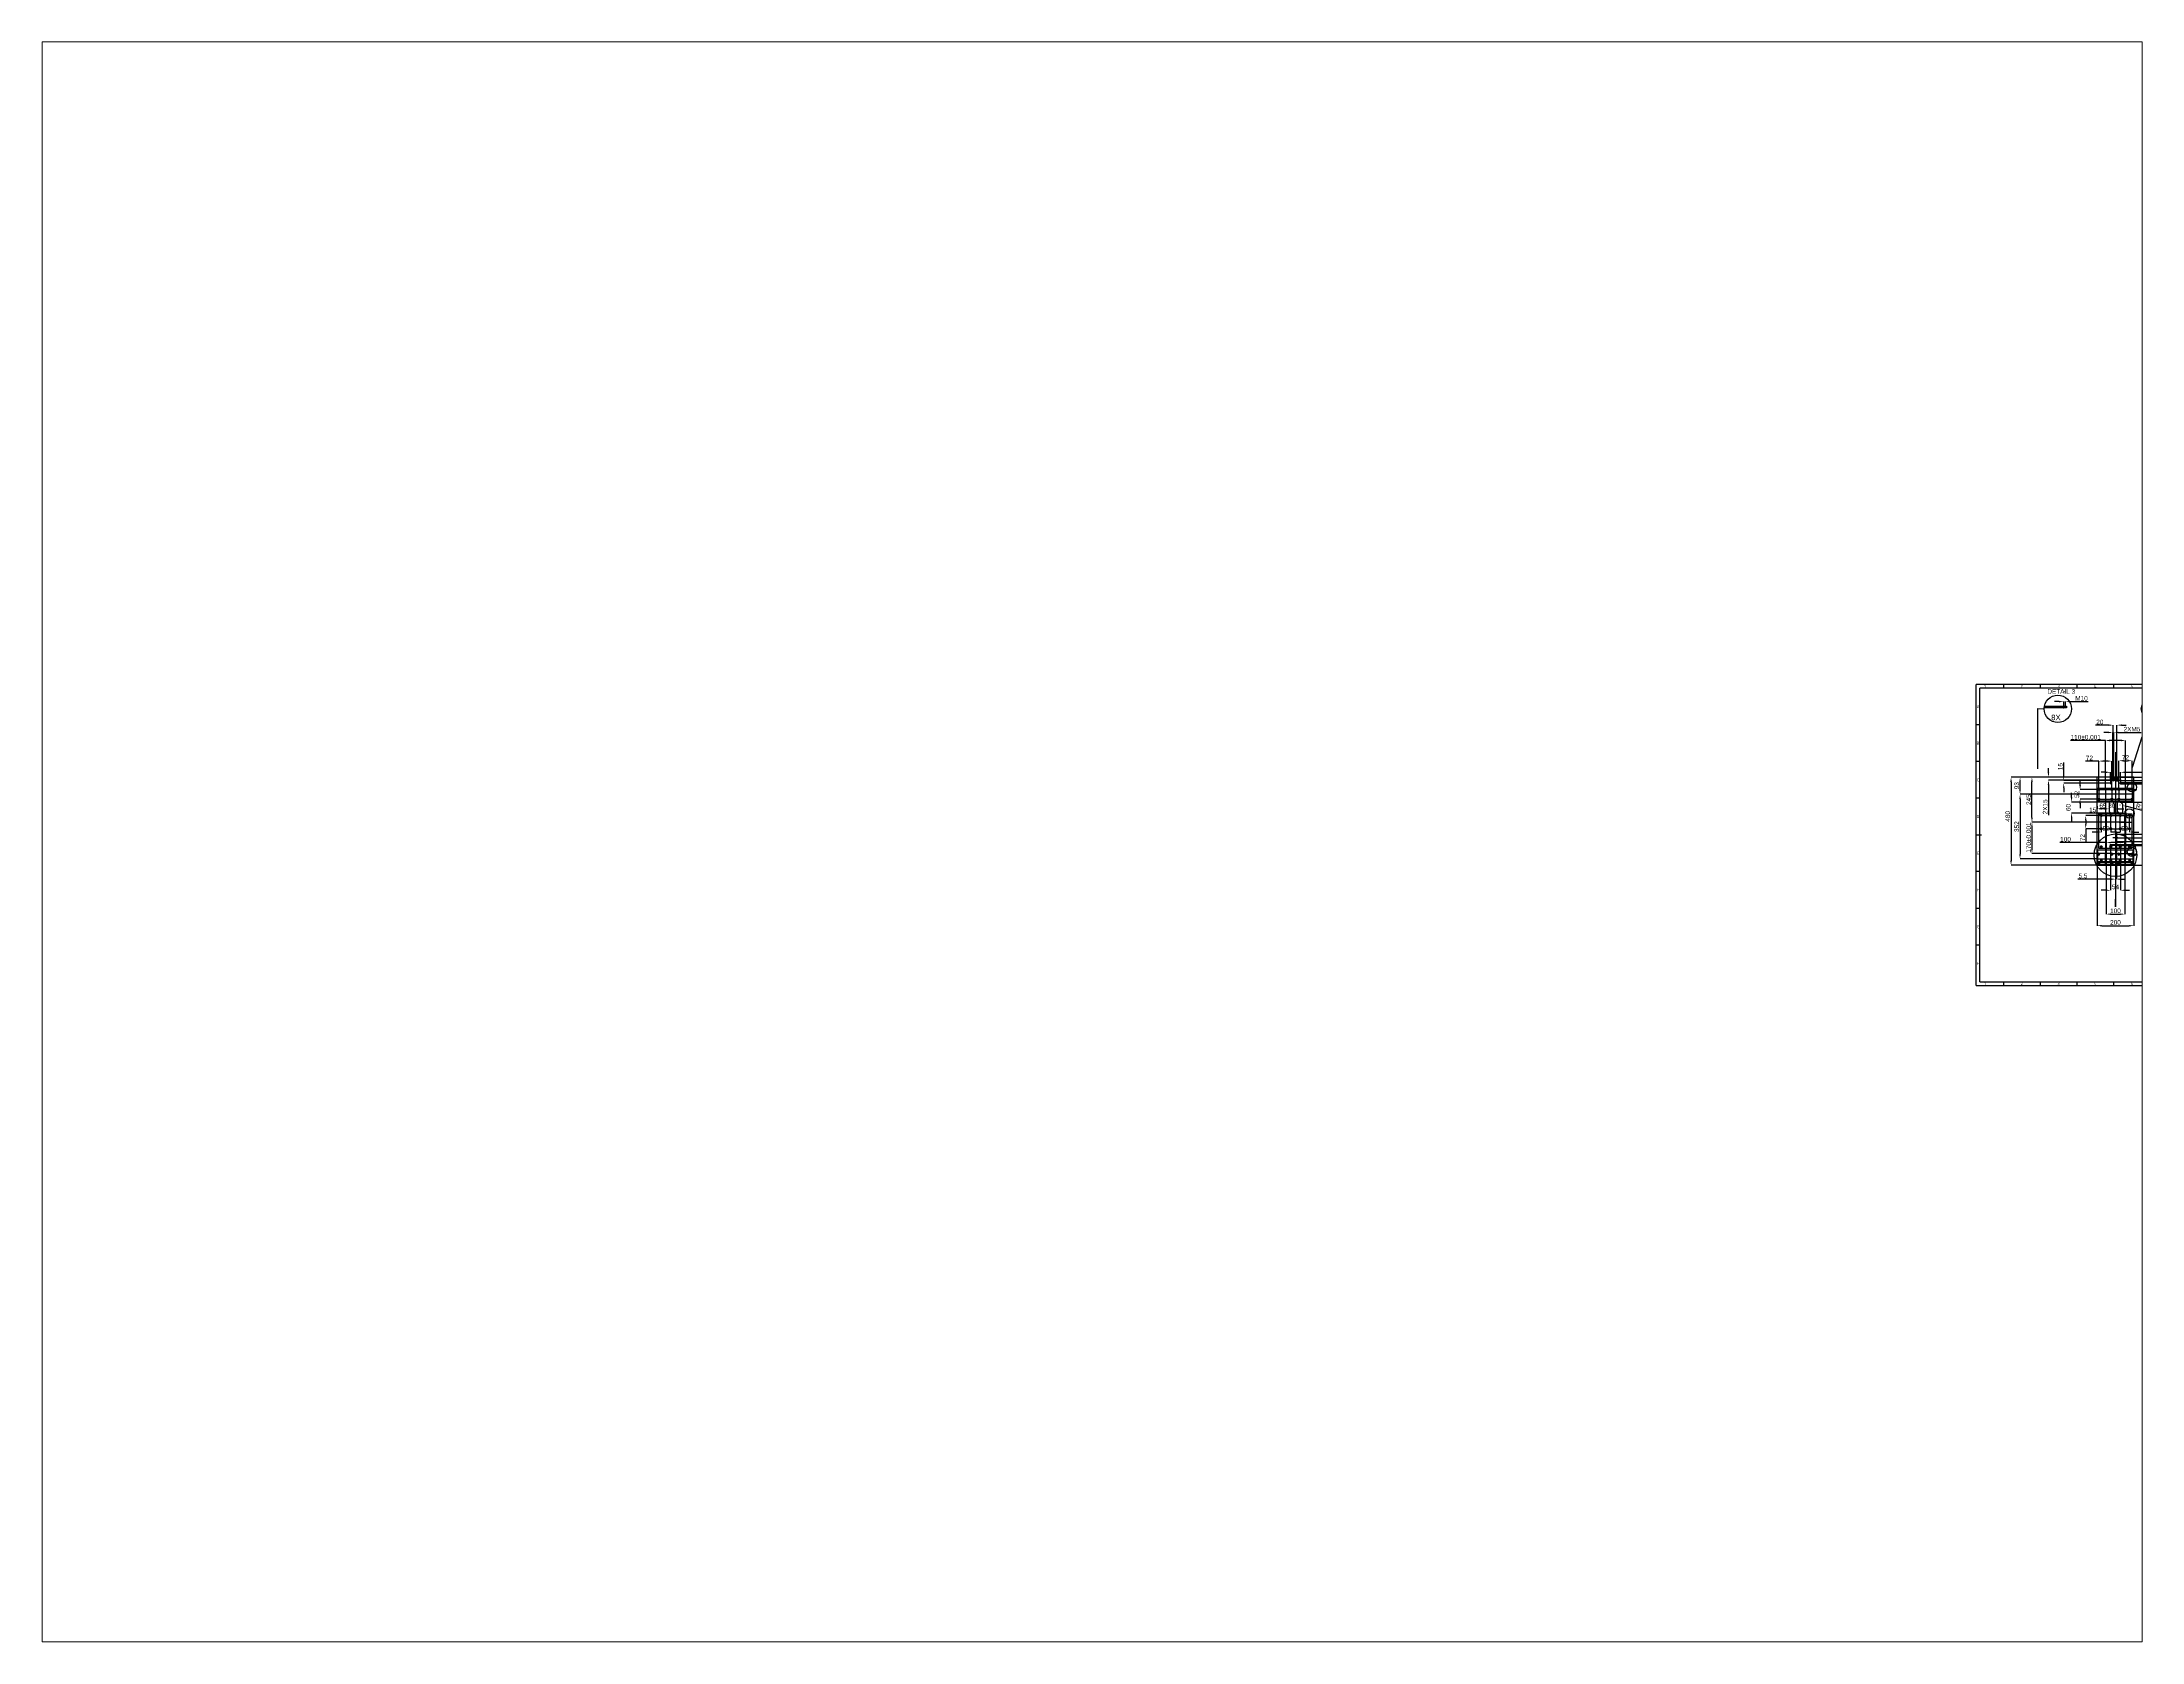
# Paper-space layout 'Layout1' of a CAD drawing. Extents: x 1.05 to 9.45, y 0.8 to 7.2.
# The model-space entities are those that its viewports show. They can reach past a viewport. Long polylines and large blocks are cut down to what shows.
import ezdxf

# ---------------------------------------------------------------- set-up
doc = ezdxf.new("R2010")
doc.units = 0
doc.header["$MEASUREMENT"] = 0
doc.linetypes.add('ACAD_ISO02W100', pattern=[15, 12, -3])
doc.linetypes.add('ACAD_ISO08W100', pattern=[36, 24, -3, 6, -3])
doc.layers.get('0').update_dxf_attribs({"linetype": 'CONTINUOUS'})
doc.layers.get('DEFPOINTS').update_dxf_attribs({"linetype": 'ACAD_ISO02W100'})
for name, color, linetype in [('CRTA_05', 1, 'CONTINUOUS'), ('LAYER1', 1, 'ACAD_ISO08W100'), ('LAYER2', 4, 'CONTINUOUS'), ('LAYER3', 5, 'CONTINUOUS'), ('LAYER4', 253, 'ACAD_ISO02W100'), ('RAHM2', 1, 'CONTINUOUS')]:
    doc.layers.add(name, color=color, linetype=linetype)
doc.styles.add('OZNAKE', font='geniso.shx', dxfattribs={"height": 4})
doc.styles.get("Standard").update_dxf_attribs({"font": 'arial.ttf'})
doc.dimstyles.get("Standard").update_dxf_attribs({"dimscale": 5, "dimtxt": 5, "dimasz": 5, "dimexe": 0, "dimexo": 0, "dimgap": 1, "dimtad": 1, "dimdec": 4, "dimzin": 12, "dimtxsty": 'STANDARD', "dimcen": 0.09, "dimazin": 3, "dimtfac": 1, "dimtdec": 4, "dimtofl": 0, "dimtmove": 0, "dimatfit": 3, "dimtolj": 1, "dimtzin": 0})

# ---------------------------------------------------------------- blocks, each defined once
blk = doc.blocks.new('*D4')
at = {"layer": 'DEFPOINTS', "color": 0}
for p in [(11366, 498), (11376, 523), (11376, 498)]:
    blk.add_point(p, dxfattribs=at)
at = {"layer": 'LAYER2', "color": 0}
for p, q in [((11341, 523), (11316, 523)), ((11366, 498), (11366, 523)), ((11376, 498), (11376, 523)), ((11401, 523), (11500, 523))]:
    blk.add_line(p, q, dxfattribs=at)
for points in [[(11341, 527), (11341, 519), (11366, 523)], [(11401, 527), (11401, 519), (11376, 523)]]:
    blk.add_solid(points, dxfattribs=at)
at = {"layer": 'LAYER2', "color": 0, "insert": (11463, 541), "char_height": 25, "attachment_point": 5}
blk.add_mtext('\\A1;M10', dxfattribs=at)
blk = doc.blocks.new('*D5')
at = {"layer": 'DEFPOINTS', "color": 0}
for p in [(11865, 493), (11875, 515), (11875, 493)]:
    blk.add_point(p, dxfattribs=at)
at = {"layer": 'LAYER2', "color": 0}
for p, q in [((11840, 515), (11815, 515)), ((11865, 493), (11865, 515)), ((11875, 493), (11875, 515)), ((11900, 515), (12027, 515))]:
    blk.add_line(p, q, dxfattribs=at)
for points in [[(11840, 519), (11840, 511), (11865, 515)], [(11900, 519), (11900, 511), (11875, 515)]]:
    blk.add_solid(points, dxfattribs=at)
at = {"layer": 'LAYER2', "color": 0, "insert": (11976, 533), "char_height": 25, "attachment_point": 5}
blk.add_mtext('\\A1;∅10.2', dxfattribs=at)
blk = doc.blocks.new('*U13')
at = {"layer": 'LAYER1'}
for p, q in [((-6, 0), (6, 0)), ((-1, 7), (-1, -7))]:
    blk.add_line(p, q, dxfattribs=at)
blk = doc.blocks.new('*U14')
at = {"layer": 'LAYER1', "color": 0, "linetype": 'BYBLOCK'}
for p in [(0, 0), (72, 0), (0, -52), (72, -52)]:
    blk.add_blockref('*U13', p, dxfattribs=at)
blk = doc.blocks.new('*U11')
at = {"layer": 'LAYER1'}
blk.add_blockref('*U14', (-36, 26), dxfattribs=at)
blk = doc.blocks.new('*U12')
at = {"layer": 'LAYER1', "color": 0, "linetype": 'BYBLOCK'}
for p in [(0, 0), (110, 0)]:
    blk.add_blockref('*U11', p, dxfattribs=at)
blk = doc.blocks.new('*U9')
at = {"layer": 'LAYER1'}
blk.add_blockref('*U12', (-55, 0), dxfattribs=at)
blk = doc.blocks.new('*U10')
at = {"layer": 'LAYER1', "color": 0, "linetype": 'BYBLOCK'}
for p in [(0, 0), (0, -352)]:
    blk.add_blockref('*U9', p, dxfattribs=at)
blk = doc.blocks.new('*U17')
at = {"layer": 'LAYER1'}
for p, q in [((-7, 0), (7, 0)), ((0, 7), (0, -7))]:
    blk.add_line(p, q, dxfattribs=at)
blk = doc.blocks.new('*U18')
at = {"layer": 'LAYER1', "color": 0, "linetype": 'BYBLOCK'}
for p in [(0, 0), (52, 0), (0, -72), (52, -72)]:
    blk.add_blockref('*U17', p, dxfattribs=at)
blk = doc.blocks.new('*U15')
at = {"layer": 'LAYER1'}
blk.add_blockref('*U18', (-26, 36), dxfattribs=at)
blk = doc.blocks.new('*U16')
at = {"layer": 'LAYER1', "color": 0, "linetype": 'BYBLOCK'}
for p in [(0, 0), (102.5, 0), (0, -170), (102.5, -170)]:
    blk.add_blockref('*U15', p, dxfattribs=at)
blk = doc.blocks.new('*D19')
at = {"layer": 'DEFPOINTS', "color": 0}
for p in [(11548, 111), (11079, -369), (11548, -369)]:
    blk.add_point(p, dxfattribs=at)
at = {"layer": 'LAYER2', "color": 0}
for p, q in [((11548, 111), (11079, 111)), ((11079, 86), (11079, -344)), ((11548, -369), (11079, -369))]:
    blk.add_line(p, q, dxfattribs=at)
for points in [[(11075, 86), (11083, 86), (11079, 111)], [(11075, -344), (11083, -344), (11079, -369)]]:
    blk.add_solid(points, dxfattribs=at)
at = {"layer": 'LAYER2', "color": 0, "insert": (11061, -102), "char_height": 25, "attachment_point": 5, "rotation": 90}
blk.add_mtext('\\A1;480', dxfattribs=at)
blk = doc.blocks.new('*D20')
at = {"layer": 'DEFPOINTS', "color": 0}
for p in [(11548, -369), (11748, -369), (11748, -698)]:
    blk.add_point(p, dxfattribs=at)
at = {"layer": 'LAYER2', "color": 0}
for p, q in [((11548, -369), (11548, -698)), ((11748, -369), (11748, -698)), ((11573, -698), (11723, -698))]:
    blk.add_line(p, q, dxfattribs=at)
for points in [[(11573, -694), (11573, -702), (11548, -698)], [(11723, -694), (11723, -702), (11748, -698)]]:
    blk.add_solid(points, dxfattribs=at)
at = {"layer": 'LAYER2', "color": 0, "insert": (11648, -680), "char_height": 25, "attachment_point": 5}
blk.add_mtext('\\A1;200', dxfattribs=at)
blk = doc.blocks.new('*D21')
at = {"layer": 'DEFPOINTS', "color": 0}
for p in [(11629, 199), (11557, 44), (11629, 44)]:
    blk.add_point(p, dxfattribs=at)
at = {"layer": 'LAYER2', "color": 0}
for p, q in [((11557, 199), (11484, 199)), ((11557, 44), (11557, 199)), ((11604, 199), (11582, 199)), ((11629, 44), (11629, 199))]:
    blk.add_line(p, q, dxfattribs=at)
for points in [[(11582, 203), (11582, 195), (11557, 199)], [(11604, 203), (11604, 195), (11629, 199)]]:
    blk.add_solid(points, dxfattribs=at)
at = {"layer": 'LAYER2', "color": 0, "insert": (11506, 216), "char_height": 25, "attachment_point": 5}
blk.add_mtext('\\A1;72', dxfattribs=at)
blk = doc.blocks.new('*D22')
at = {"layer": 'DEFPOINTS', "color": 0}
for p in [(11557, 44), (11455, -8), (11557, -8)]:
    blk.add_point(p, dxfattribs=at)
at = {"layer": 'LAYER2', "color": 0}
for p, q in [((11455, 69), (11455, 94)), ((11557, 44), (11455, 44)), ((11557, -8), (11455, -8)), ((11455, -33), (11455, -58))]:
    blk.add_line(p, q, dxfattribs=at)
for points in [[(11451, 69), (11460, 69), (11455, 44)], [(11451, -33), (11460, -33), (11455, -8)]]:
    blk.add_solid(points, dxfattribs=at)
at = {"layer": 'LAYER2', "color": 0, "insert": (11438, 18), "char_height": 25, "attachment_point": 5, "rotation": 90}
blk.add_mtext('\\A1;52', dxfattribs=at)
blk = doc.blocks.new('*D23')
at = {"layer": 'DEFPOINTS', "color": 0}
for p in [(11571, -170), (11623, -170), (11623, -188)]:
    blk.add_point(p, dxfattribs=at)
at = {"layer": 'LAYER2', "color": 0}
for p, q in [((11546, -188), (11521, -188)), ((11571, -170), (11571, -188)), ((11623, -170), (11623, -188)), ((11648, -188), (11673, -188))]:
    blk.add_line(p, q, dxfattribs=at)
for points in [[(11546, -183), (11546, -192), (11571, -188)], [(11648, -183), (11648, -192), (11623, -188)]]:
    blk.add_solid(points, dxfattribs=at)
at = {"layer": 'LAYER2', "color": 0, "insert": (11597, -170), "char_height": 25, "attachment_point": 5}
blk.add_mtext('\\A1;52', dxfattribs=at)
blk = doc.blocks.new('*D24')
at = {"layer": 'DEFPOINTS', "color": 0}
for p in [(11486, -98), (11571, -98), (11571, -170)]:
    blk.add_point(p, dxfattribs=at)
at = {"layer": 'LAYER2', "color": 0}
for p, q in [((11571, -98), (11486, -98)), ((11486, -123), (11486, -145)), ((11571, -170), (11486, -170)), ((11486, -170), (11486, -240))]:
    blk.add_line(p, q, dxfattribs=at)
for points in [[(11482, -123), (11490, -123), (11486, -98)], [(11482, -145), (11490, -145), (11486, -170)]]:
    blk.add_solid(points, dxfattribs=at)
at = {"layer": 'LAYER2', "color": 0, "insert": (11469, -218), "char_height": 25, "attachment_point": 5, "rotation": 90}
blk.add_mtext('\\A1;72', dxfattribs=at)
blk = doc.blocks.new('*D25')
at = {"layer": 'DEFPOINTS', "color": 0}
for p in [(11703, 311), (11593, 48), (11703, 48)]:
    blk.add_point(p, dxfattribs=at)
at = {"layer": 'LAYER2', "color": 0}
for p, q in [((11593, 311), (11403, 311)), ((11593, 48), (11593, 311)), ((11678, 311), (11618, 311)), ((11703, 48), (11703, 311))]:
    blk.add_line(p, q, dxfattribs=at)
for points in [[(11618, 316), (11618, 307), (11593, 311)], [(11678, 316), (11678, 307), (11703, 311)]]:
    blk.add_solid(points, dxfattribs=at)
at = {"layer": 'LAYER2', "color": 0, "insert": (11486, 329), "char_height": 25, "attachment_point": 5}
blk.add_mtext('\\A1;110%%P0.001', dxfattribs=at)
blk = doc.blocks.new('*D26')
at = {"layer": 'DEFPOINTS', "color": 0}
for p in [(11549, 18), (11128, -334), (11549, -334)]:
    blk.add_point(p, dxfattribs=at)
at = {"layer": 'LAYER2', "color": 0}
for p, q in [((11549, 18), (11128, 18)), ((11128, -7), (11128, -309)), ((11549, -334), (11128, -334))]:
    blk.add_line(p, q, dxfattribs=at)
for points in [[(11124, -7), (11132, -7), (11128, 18)], [(11124, -309), (11132, -309), (11128, -334)]]:
    blk.add_solid(points, dxfattribs=at)
at = {"layer": 'LAYER2', "color": 0, "insert": (11110, -158), "char_height": 25, "attachment_point": 5, "rotation": 90}
blk.add_mtext('\\A1;352', dxfattribs=at)
blk = doc.blocks.new('*D27')
at = {"layer": 'DEFPOINTS', "color": 0}
for p in [(11597, -345), (11699, -344), (11699, -635)]:
    blk.add_point(p, dxfattribs=at)
at = {"layer": 'LAYER2', "color": 0}
for p, q in [((11597, -345), (11597, -635)), ((11699, -344), (11699, -635)), ((11622, -635), (11674, -635))]:
    blk.add_line(p, q, dxfattribs=at)
for points in [[(11622, -631), (11622, -639), (11597, -635)], [(11674, -631), (11674, -639), (11699, -635)]]:
    blk.add_solid(points, dxfattribs=at)
at = {"layer": 'LAYER2', "color": 0, "insert": (11648, -617), "char_height": 25, "attachment_point": 5}
blk.add_mtext('\\A1;100', dxfattribs=at)
blk = doc.blocks.new('*D28')
at = {"layer": 'DEFPOINTS', "color": 0}
for p in [(11563, -134), (11193, -304), (11563, -304)]:
    blk.add_point(p, dxfattribs=at)
at = {"layer": 'LAYER2', "color": 0}
for p, q in [((11563, -134), (11193, -134)), ((11193, -159), (11193, -279)), ((11563, -304), (11193, -304))]:
    blk.add_line(p, q, dxfattribs=at)
for points in [[(11189, -159), (11197, -159), (11193, -134)], [(11189, -279), (11197, -279), (11193, -304)]]:
    blk.add_solid(points, dxfattribs=at)
at = {"layer": 'LAYER2', "color": 0, "insert": (11175, -218), "char_height": 25, "attachment_point": 5, "rotation": 90}
blk.add_mtext('\\A1;170%%P0.001', dxfattribs=at)
blk = doc.blocks.new('*D29')
at = {"layer": 'DEFPOINTS', "color": 0}
for p in [(11548, -46), (11548, -61), (11613, -46)]:
    blk.add_point(p, dxfattribs=at)
at = {"layer": 'LAYER2', "color": 0}
for p, q in [((11548, -46), (11548, -61)), ((11588, -61), (11573, -61)), ((11613, -46), (11613, -61))]:
    blk.add_line(p, q, dxfattribs=at)
for points in [[(11573, -57), (11573, -66), (11548, -61)], [(11588, -57), (11588, -66), (11613, -61)]]:
    blk.add_solid(points, dxfattribs=at)
at = {"layer": 'LAYER2', "color": 0, "insert": (11580, -44), "char_height": 25, "attachment_point": 5}
blk.add_mtext('\\A1;65', dxfattribs=at)
blk = doc.blocks.new('*D30')
at = {"layer": 'DEFPOINTS', "color": 0}
for p in [(11613, -61), (11643, -61), (11643, -61)]:
    blk.add_point(p, dxfattribs=at)
at = {"layer": 'LAYER2', "color": 0}
for p, q in [((11588, -61), (11563, -61)), ((11643, -61), (11643, -61)), ((11668, -61), (11693, -61))]:
    blk.add_line(p, q, dxfattribs=at)
for points in [[(11588, -57), (11588, -66), (11613, -61)], [(11668, -57), (11668, -66), (11643, -61)]]:
    blk.add_solid(points, dxfattribs=at)
at = {"layer": 'LAYER2', "color": 0, "insert": (11628, -44), "char_height": 25, "attachment_point": 5}
blk.add_mtext('\\A1;30', dxfattribs=at)
blk = doc.blocks.new('*D31')
at = {"layer": 'DEFPOINTS', "color": 0}
for p in [(11643, -84), (11658, -64), (11658, -84)]:
    blk.add_point(p, dxfattribs=at)
at = {"layer": 'LAYER2', "color": 0}
for p, q in [((11618, -84), (11502, -84)), ((11643, -84), (11643, -84)), ((11658, -64), (11658, -84)), ((11683, -84), (11708, -84))]:
    blk.add_line(p, q, dxfattribs=at)
for points in [[(11618, -80), (11618, -89), (11643, -84)], [(11683, -80), (11683, -89), (11658, -84)]]:
    blk.add_solid(points, dxfattribs=at)
at = {"layer": 'LAYER2', "color": 0, "insert": (11524, -67), "char_height": 25, "attachment_point": 5}
blk.add_mtext('\\A1;15', dxfattribs=at)
blk = doc.blocks.new('*D32')
at = {"layer": 'DEFPOINTS', "color": 0}
for p in [(11409, -84), (11658, -24), (11688, -84)]:
    blk.add_point(p, dxfattribs=at)
at = {"layer": 'LAYER2', "color": 0}
for p, q in [((11409, 1), (11409, 26)), ((11658, -24), (11409, -24)), ((11688, -84), (11409, -84)), ((11409, -109), (11409, -134))]:
    blk.add_line(p, q, dxfattribs=at)
for points in [[(11405, 1), (11413, 1), (11409, -24)], [(11405, -109), (11413, -109), (11409, -84)]]:
    blk.add_solid(points, dxfattribs=at)
at = {"layer": 'LAYER2', "color": 0, "insert": (11391, -54), "char_height": 25, "attachment_point": 5, "rotation": 90}
blk.add_mtext('\\A1;60', dxfattribs=at)
blk = doc.blocks.new('*D33')
at = {"layer": 'DEFPOINTS', "color": 0}
for p in [(11673, -39), (11687, -43)]:
    blk.add_point(p, dxfattribs=at)
at = {"layer": 'LAYER2', "color": 0}
for p, q in [((11672, -39), (11673, -39)), ((11673, -39), (11673, -39)), ((11821, -77), (11712, -49))]:
    blk.add_line(p, q, dxfattribs=at)
blk.add_arc((11673, -39), 15, 345.3818, 0, dxfattribs=at)
blk.add_solid([(11713, -45), (11711, -53), (11687, -43)], dxfattribs=at)
at = {"layer": 'LAYER2', "color": 0, "insert": (11791, -51), "char_height": 25, "attachment_point": 5, "rotation": 345.3818}
blk.add_mtext('\\A1;R15', dxfattribs=at)
blk = doc.blocks.new('*D45')
at = {"layer": 'DEFPOINTS', "color": 0}
for p in [(11653, -248), (11648, -369), (11648, -444)]:
    blk.add_point(p, dxfattribs=at)
at = {"layer": 'LAYER2', "color": 0}
for p, q in [((11653, -248), (11653, -444)), ((11623, -444), (11443, -444)), ((11648, -369), (11648, -444)), ((11678, -444), (11703, -444))]:
    blk.add_line(p, q, dxfattribs=at)
for points in [[(11623, -440), (11623, -449), (11648, -444)], [(11678, -440), (11678, -449), (11653, -444)]]:
    blk.add_solid(points, dxfattribs=at)
at = {"layer": 'LAYER2', "color": 0, "insert": (11471, -427), "char_height": 25, "attachment_point": 5}
blk.add_mtext('\\A1;5.5', dxfattribs=at)
blk = doc.blocks.new('*U46')
blk.add_circle((0, 0), 2.1)
blk.add_arc((0, 0), 2.5, 90.1787, 0.0692)
blk = doc.blocks.new('*U47')
at = {"color": 0, "linetype": 'BYBLOCK'}
for p in [(0, 0), (54, 0), (0, -15), (54, -15)]:
    blk.add_blockref('*U46', p, dxfattribs=at)
blk = doc.blocks.new('*D48')
at = {"layer": 'DEFPOINTS', "color": 0}
for p in [(11675, 138), (11621, 98), (11675, 99)]:
    blk.add_point(p, dxfattribs=at)
at = {"layer": 'LAYER2', "color": 0}
for p, q in [((11596, 138), (11571, 138)), ((11621, 98), (11621, 138)), ((11675, 99), (11675, 138)), ((11700, 138), (11890, 138))]:
    blk.add_line(p, q, dxfattribs=at)
for points in [[(11596, 142), (11596, 134), (11621, 138)], [(11700, 142), (11700, 134), (11675, 138)]]:
    blk.add_solid(points, dxfattribs=at)
at = {"layer": 'LAYER2', "color": 0, "insert": (11867, 156), "char_height": 25, "attachment_point": 5}
blk.add_mtext('\\A1;54', dxfattribs=at)
blk = doc.blocks.new('*D49')
at = {"layer": 'DEFPOINTS', "color": 0}
for p in [(11366, 94), (11621, 94), (11621, 79)]:
    blk.add_point(p, dxfattribs=at)
at = {"layer": 'LAYER2', "color": 0}
for p, q in [((11366, 119), (11366, 191)), ((11621, 94), (11366, 94)), ((11621, 79), (11366, 79)), ((11366, 54), (11366, 29))]:
    blk.add_line(p, q, dxfattribs=at)
for points in [[(11362, 119), (11370, 119), (11366, 94)], [(11362, 54), (11370, 54), (11366, 79)]]:
    blk.add_solid(points, dxfattribs=at)
at = {"layer": 'LAYER2', "color": 0, "insert": (11348, 169), "char_height": 25, "attachment_point": 5, "rotation": 90}
blk.add_mtext('\\A1;15', dxfattribs=at)
blk = doc.blocks.new('*D50')
at = {"layer": 'DEFPOINTS', "color": 0}
for p in [(11675, 94), (11679, 111), (12145, 111)]:
    blk.add_point(p, dxfattribs=at)
at = {"layer": 'LAYER2', "color": 0}
for p, q in [((12145, 136), (12145, 204)), ((11675, 94), (12145, 94)), ((11679, 111), (12145, 111)), ((12145, 69), (12145, 44))]:
    blk.add_line(p, q, dxfattribs=at)
for points in [[(12141, 136), (12149, 136), (12145, 111)], [(12141, 69), (12149, 69), (12145, 94)]]:
    blk.add_solid(points, dxfattribs=at)
at = {"layer": 'LAYER2', "color": 0, "insert": (12127, 183), "char_height": 25, "attachment_point": 5, "rotation": 90}
blk.add_mtext('\\A1;17', dxfattribs=at)
blk = doc.blocks.new('*D51')
at = {"layer": 'DEFPOINTS', "color": 0}
for p in [(11675, -256), (11675, -261), (11995, -261)]:
    blk.add_point(p, dxfattribs=at)
at = {"layer": 'LAYER2', "color": 0}
for p, q in [((11995, -231), (11995, -206)), ((11675, -256), (11995, -256)), ((11675, -261), (11995, -261)), ((11995, -286), (11995, -475))]:
    blk.add_line(p, q, dxfattribs=at)
for points in [[(11991, -231), (12000, -231), (11995, -256)], [(11991, -286), (12000, -286), (11995, -261)]]:
    blk.add_solid(points, dxfattribs=at)
at = {"layer": 'LAYER2', "color": 0, "insert": (11978, -429), "char_height": 25, "attachment_point": 5, "rotation": 90}
blk.add_mtext('\\A1;2xM5', dxfattribs=at)
blk = doc.blocks.new('*D52')
at = {"layer": 'DEFPOINTS', "color": 0}
for p in [(11621, -262), (11675, -263), (11675, -505)]:
    blk.add_point(p, dxfattribs=at)
at = {"layer": 'LAYER2', "color": 0}
for p, q in [((11621, -262), (11621, -505)), ((11675, -263), (11675, -505)), ((11596, -505), (11571, -505)), ((11700, -505), (11725, -505))]:
    blk.add_line(p, q, dxfattribs=at)
for points in [[(11596, -501), (11596, -509), (11621, -505)], [(11700, -501), (11700, -509), (11675, -505)]]:
    blk.add_solid(points, dxfattribs=at)
at = {"layer": 'LAYER2', "color": 0, "insert": (11648, -487), "char_height": 25, "attachment_point": 5}
blk.add_mtext('\\A1;54', dxfattribs=at)
blk = doc.blocks.new('*D53')
at = {"layer": 'DEFPOINTS', "color": 0}
for p in [(11675, 82), (11675, 76), (12185, 76)]:
    blk.add_point(p, dxfattribs=at)
at = {"layer": 'LAYER2', "color": 0}
for p, q in [((12185, 107), (12185, 132)), ((11675, 82), (12185, 82)), ((11675, 76), (12185, 76)), ((12185, 51), (12185, -67))]:
    blk.add_line(p, q, dxfattribs=at)
for points in [[(12181, 107), (12189, 107), (12185, 82)], [(12181, 51), (12189, 51), (12185, 76)]]:
    blk.add_solid(points, dxfattribs=at)
at = {"layer": 'LAYER2', "color": 0, "insert": (12167, -20), "char_height": 25, "attachment_point": 5, "rotation": 90}
blk.add_mtext('\\A1;4xM5', dxfattribs=at)
blk = doc.blocks.new('*D57')
at = {"layer": 'DEFPOINTS', "color": 0}
for p in [(11639, 355), (11634, 111), (11639, 111)]:
    blk.add_point(p, dxfattribs=at)
at = {"layer": 'LAYER2', "color": 0}
for p, q in [((11609, 355), (11584, 355)), ((11634, 111), (11634, 355)), ((11639, 111), (11639, 355)), ((11664, 355), (11788, 355))]:
    blk.add_line(p, q, dxfattribs=at)
for points in [[(11609, 359), (11609, 351), (11634, 355)], [(11664, 359), (11664, 351), (11639, 355)]]:
    blk.add_solid(points, dxfattribs=at)
at = {"layer": 'LAYER2', "color": 0, "insert": (11738, 373), "char_height": 25, "attachment_point": 5}
blk.add_mtext('\\A1;2XM5', dxfattribs=at)
blk = doc.blocks.new('*D58')
at = {"layer": 'DEFPOINTS', "color": 0}
for p in [(11283, 96), (11634, 111), (11634, 96)]:
    blk.add_point(p, dxfattribs=at)
at = {"layer": 'LAYER2', "color": 0}
for p, q in [((11283, 136), (11283, 161)), ((11634, 111), (11283, 111)), ((11634, 96), (11283, 96)), ((11283, 71), (11283, -95))]:
    blk.add_line(p, q, dxfattribs=at)
for points in [[(11279, 136), (11287, 136), (11283, 111)], [(11279, 71), (11287, 71), (11283, 96)]]:
    blk.add_solid(points, dxfattribs=at)
at = {"layer": 'LAYER2', "color": 0, "insert": (11265, -50), "char_height": 25, "attachment_point": 5, "rotation": 90}
blk.add_mtext('\\A1;2X15', dxfattribs=at)
blk = doc.blocks.new('*D59')
at = {"layer": 'DEFPOINTS', "color": 0}
for p in [(11636, 395), (11636, 111), (11656, 111)]:
    blk.add_point(p, dxfattribs=at)
at = {"layer": 'LAYER2', "color": 0}
for p, q in [((11611, 395), (11540, 395)), ((11636, 111), (11636, 395)), ((11656, 111), (11656, 395)), ((11681, 395), (11706, 395))]:
    blk.add_line(p, q, dxfattribs=at)
for points in [[(11611, 399), (11611, 391), (11636, 395)], [(11681, 399), (11681, 391), (11656, 395)]]:
    blk.add_solid(points, dxfattribs=at)
at = {"layer": 'LAYER2', "color": 0, "insert": (11563, 412), "char_height": 25, "attachment_point": 5}
blk.add_mtext('\\A1;20', dxfattribs=at)
blk = doc.blocks.new('*D61')
at = {"layer": 'DEFPOINTS', "color": 0}
for p in [(11739, 201), (11667, 50), (11739, 50)]:
    blk.add_point(p, dxfattribs=at)
at = {"layer": 'LAYER2', "color": 0}
for p, q in [((11667, 50), (11667, 201)), ((11692, 201), (11714, 201)), ((11739, 50), (11739, 201))]:
    blk.add_line(p, q, dxfattribs=at)
for points in [[(11692, 205), (11692, 197), (11667, 201)], [(11714, 205), (11714, 197), (11739, 201)]]:
    blk.add_solid(points, dxfattribs=at)
at = {"layer": 'LAYER2', "color": 0, "insert": (11703, 219), "char_height": 25, "attachment_point": 5}
blk.add_mtext('\\A1;72', dxfattribs=at)
blk = doc.blocks.new('*D62')
at = {"layer": 'DEFPOINTS', "color": 0}
for p in [(11128, 111), (11128, 18), (11548, 111)]:
    blk.add_point(p, dxfattribs=at)
at = {"layer": 'LAYER2', "color": 0}
for p, q in [((11548, 111), (11128, 111)), ((11128, 43), (11128, 86))]:
    blk.add_line(p, q, dxfattribs=at)
for points in [[(11124, 86), (11132, 86), (11128, 111)], [(11124, 43), (11132, 43), (11128, 18)]]:
    blk.add_solid(points, dxfattribs=at)
at = {"layer": 'LAYER2', "color": 0, "insert": (11110, 65), "char_height": 25, "attachment_point": 5, "rotation": 90}
blk.add_mtext('\\A1;93', dxfattribs=at)
blk = doc.blocks.new('*D63')
at = {"layer": 'DEFPOINTS', "color": 0}
for p in [(11748, 111), (12056, 111), (11673, -24)]:
    blk.add_point(p, dxfattribs=at)
at = {"layer": 'LAYER2', "color": 0}
for p, q in [((11748, 111), (12056, 111)), ((12056, 1), (12056, 86)), ((11673, -24), (12056, -24))]:
    blk.add_line(p, q, dxfattribs=at)
for points in [[(12052, 86), (12060, 86), (12056, 111)], [(12052, 1), (12060, 1), (12056, -24)]]:
    blk.add_solid(points, dxfattribs=at)
at = {"layer": 'LAYER2', "color": 0, "insert": (12039, 44), "char_height": 25, "attachment_point": 5, "rotation": 90}
blk.add_mtext('\\A1;135', dxfattribs=at)
blk = doc.blocks.new('*D64')
at = {"layer": 'DEFPOINTS', "color": 0}
for p in [(11673, -170), (11725, -170), (11725, -188)]:
    blk.add_point(p, dxfattribs=at)
at = {"layer": 'LAYER2', "color": 0}
for p, q in [((11648, -188), (11623, -188)), ((11673, -170), (11673, -188)), ((11725, -170), (11725, -188)), ((11750, -188), (11775, -188))]:
    blk.add_line(p, q, dxfattribs=at)
for points in [[(11648, -183), (11648, -192), (11673, -188)], [(11750, -183), (11750, -192), (11725, -188)]]:
    blk.add_solid(points, dxfattribs=at)
at = {"layer": 'LAYER2', "color": 0, "insert": (11699, -170), "char_height": 25, "attachment_point": 5}
blk.add_mtext('\\A1;52', dxfattribs=at)
blk = doc.blocks.new('*D65')
at = {"layer": 'DEFPOINTS', "color": 0}
for p in [(11193, 111), (11548, 111), (11193, -134)]:
    blk.add_point(p, dxfattribs=at)
at = {"layer": 'LAYER2', "color": 0}
for p, q in [((11548, 111), (11193, 111)), ((11193, -109), (11193, 86))]:
    blk.add_line(p, q, dxfattribs=at)
for points in [[(11189, 86), (11197, 86), (11193, 111)], [(11189, -109), (11197, -109), (11193, -134)]]:
    blk.add_solid(points, dxfattribs=at)
at = {"layer": 'LAYER2', "color": 0, "insert": (11175, -11), "char_height": 25, "attachment_point": 5, "rotation": 90}
blk.add_mtext('\\A1;245', dxfattribs=at)
blk = doc.blocks.new('*D66')
at = {"layer": 'DEFPOINTS', "color": 0}
for p in [(11597, -245), (11597, -251), (11699, -251)]:
    blk.add_point(p, dxfattribs=at)
at = {"layer": 'LAYER2', "color": 0}
for p, q in [((11597, -245), (11344, -245)), ((11597, -251), (11597, -245)), ((11674, -245), (11622, -245)), ((11699, -251), (11699, -245))]:
    blk.add_line(p, q, dxfattribs=at)
for points in [[(11622, -241), (11622, -249), (11597, -245)], [(11674, -241), (11674, -249), (11699, -245)]]:
    blk.add_solid(points, dxfattribs=at)
at = {"layer": 'LAYER2', "color": 0, "insert": (11376, -227), "char_height": 25, "attachment_point": 5}
blk.add_mtext('\\A1;100', dxfattribs=at)
blk = doc.blocks.new('*D67')
at = {"layer": 'DEFPOINTS', "color": 0}
for p in [(11680, -259), (11680, -369), (12177, -369)]:
    blk.add_point(p, dxfattribs=at)
at = {"layer": 'LAYER2', "color": 0}
for p, q in [((11680, -259), (12177, -259)), ((12177, -284), (12177, -344)), ((11680, -369), (12177, -369))]:
    blk.add_line(p, q, dxfattribs=at)
for points in [[(12172, -284), (12181, -284), (12177, -259)], [(12172, -344), (12181, -344), (12177, -369)]]:
    blk.add_solid(points, dxfattribs=at)
at = {"layer": 'LAYER2', "color": 0, "insert": (12159, -314), "char_height": 25, "attachment_point": 5, "rotation": 90}
blk.add_mtext('\\A1;110', dxfattribs=at)

msp = doc.modelspace()

# ---------------------------------------------------------------- hatches: boundary and pattern name
at = {"layer": 'LAYER3'}
h = msp.add_hatch(dxfattribs=at)
h.set_pattern_fill('ANSI31', color=256, scale=50)
h.set_pattern_definition([(45, (85.4575, 258.176), (-4.4194174, 4.4194174), [])])
h.paths.add_polyline_path([(11365.90195, 497.88062), (11260.87938, 497.88062, 0.0272283502), (11259.76887, 489.88062), (11365.90195, 489.88062)])
h.paths.add_polyline_path([(11380.40195, 497.88062), (11376.90195, 497.88062), (11376.90195, 489.88062), (11380.40195, 489.88062)])
h.paths.add_polyline_path([(11864.88461, 493.32972), (11788.88461, 493.32972, 0.0307477189), (11788.19056, 485.32972), (11864.88461, 485.32972)])
h.paths.add_polyline_path([(11878.88461, 493.32972), (11874.88461, 493.32972), (11874.88461, 485.32972), (11878.88461, 485.32972)])
h.paths.add_polyline_path([(12220.10198, 497.88062), (12133.27941, 497.88062, 0.0272283502), (12132.1689, 489.88062), (12225.10198, 489.88062), (12225.10198, 493.48062)])
h.paths.add_polyline_path([(12252.80198, 497.88062), (12240.10198, 497.88062), (12235.10198, 493.48062), (12235.10198, 489.88062), (12252.80198, 489.88062)])
h = msp.add_hatch(dxfattribs=at)
h.set_pattern_fill('ANSI31', color=256, scale=50)
h.paths.add_polyline_path([(11647.93846, 111.00234), (11638.81239, 111.00234), (11638.81239, 96.00234), (11638.41239, 96.00234), (11638.41239, 95.00234), (11636.31239, 93.74054), (11636.31239, 91.75049), (11637.30528, 91.29796), (11644.23304, 94.75904), (11647.93846, 93.42707)])
h.paths.add_polyline_path([(11633.81239, 111.00234), (11630.43625, 111.00234), (11627.97044, 106.08084), (11630.49495, 100.27329), (11630.61238, 94.3484), (11636.31239, 91.75049), (11636.31239, 93.74054), (11634.21239, 95.00234), (11634.21239, 96.00234), (11633.81239, 96.00234)])
h.paths.add_polyline_path([(11653.81239, 111.00234), (11647.93846, 111.00234), (11647.93846, 93.42707), (11653.86144, 91.29796), (11656.31239, 91.54083), (11656.31239, 93.74054), (11654.21239, 95.00234), (11654.21239, 96.00234), (11653.81239, 96.00234)])
h.paths.add_polyline_path([(11661.25886, 111.00234), (11658.81239, 111.00234), (11658.81239, 96.00234), (11658.41239, 96.00234), (11658.41239, 95.00234), (11656.31239, 93.74054), (11656.31239, 91.54083), (11660.96532, 92.00191), (11664.01822, 101.27054)])

# ---------------------------------------------------------------- linework, layer by layer
for p, q in [((11380.40195, 489.88062), (11259.76887, 489.88062)), ((11260.87938, 497.88062), (11380.40195, 497.88062)), ((11367.15195, 497.88062), (11367.15195, 489.88062)), ((11375.65195, 497.88062), (11375.65195, 489.88062)), ((11380.40195, 497.88062), (11380.40195, 489.88062)), ((11878.88461, 485.32972), (11788.19056, 485.32972)), ((11788.88461, 493.32972), (11878.88461, 493.32972)), ((11647.93846, 248.46756), (11647.93846, 211.84646)), ((11547.93846, -368.99766), (11547.93846, 111.00234)), ((11747.93846, 111.00234), (11547.93846, 111.00234)), ((11638.81239, 96.00234), (11633.81239, 96.00234)), ((11634.21239, 111.00234), (11634.21239, 95.00234)), ((11638.41239, 95.00234), (11634.21239, 95.00234)), ((11636.31239, 93.74054), (11634.21239, 95.00234)), ((11638.41239, 95.00234), (11636.31239, 93.74054)), ((11638.41239, 95.00234), (11638.41239, 111.00234)), ((11658.81239, 96.00234), (11653.81239, 96.00234)), ((11654.21239, 111.00234), (11654.21239, 95.00234)), ((11658.41239, 95.00234), (11654.21239, 95.00234)), ((11656.31239, 93.74054), (11654.21239, 95.00234)), ((11658.41239, 95.00234), (11656.31239, 93.74054)), ((11658.41239, 95.00234), (11658.41239, 111.00234)), ((11724.01196, 44.00234), (11713.46284, 44.00234)), ((11747.93846, -368.99766), (11747.93846, 111.00234)), ((11753.86496, 44.00234), (11765.31418, 44.00234)), ((11627.93846, -23.99766), (11612.93846, -23.99766)), ((11612.93846, -23.99766), (11612.93846, -68.99766)), ((11627.93846, -83.99766), (11642.93846, -83.99766)), ((11642.93846, -83.99766), (11642.93846, -38.99766)), ((11672.93846, -23.99766), (11657.93846, -23.99766)), ((11657.93846, -23.99766), (11657.93846, -68.99766)), ((11672.93846, -83.99766), (11687.93846, -83.99766)), ((11687.93846, -83.99766), (11687.93846, -38.99766)), ((11710.31196, -97.99766), (11699.76284, -97.99766)), ((11740.16496, -97.99766), (11751.61418, -97.99766)), ((11647.93846, -189.90709), (11647.93846, -175.53324)), ((11653.43846, -189.90709), (11647.93846, -189.90709)), ((11653.43846, -192.3934), (11653.43846, -189.90709)), ((11653.43846, -247.81369), (11647.93846, -247.81369)), ((11647.93846, -247.81369), (11647.93846, -251.49782)), ((11653.43846, -244.99688), (11653.43846, -247.81369)), ((11724.01196, -307.99766), (11713.46284, -307.99766)), ((11753.86496, -307.99766), (11765.31418, -307.99766)), ((11547.93846, -368.99766), (11747.93846, -368.99766)), ((11647.93846, -594.9006), (11647.93846, -553.06424))]:
    msp.add_line(p, q)
msp.add_lwpolyline([(11630.43625, 111.00234), (11627.97044, 106.08084), (11630.49495, 100.27329), (11630.61238, 94.3484), (11637.30528, 91.29796), (11644.23304, 94.75904), (11653.86144, 91.29796), (11660.96532, 92.00191), (11664.01822, 101.27054), (11661.25886, 111.00234)])
for centre, radius in [((11556.93846, 44.00234), 5), ((11628.93846, 44.00234), 5), ((11666.93846, 44.00234), 5), ((11738.93846, 44.00234), 5), ((11556.93846, -7.99766), 5), ((11570.63846, -97.99766), 5), ((11622.63846, -97.99766), 5), ((11628.93846, -7.99766), 5), ((11666.93846, -7.99766), 5), ((11673.23846, -97.99766), 5), ((11725.23846, -97.99766), 5), ((11738.93846, -7.99766), 5), ((11570.63846, -169.99766), 5), ((11622.63846, -169.99766), 5), ((11653.43846, -198.99766), 2.5), ((11653.43846, -218.99766), 2.5), ((11673.23846, -169.99766), 5), ((11725.23846, -169.99766), 5), ((11556.93846, -307.99766), 4.25), ((11570.63846, -267.99766), 5), ((11570.63846, -339.99766), 4.25), ((11622.63846, -267.99766), 5), ((11622.63846, -339.99766), 4.25), ((11620.93846, -258.99766), 2.1), ((11628.93846, -307.99766), 4.25), ((11653.43846, -238.99766), 2.5), ((11666.93846, -307.99766), 4.25), ((11673.23846, -267.99766), 5), ((11673.23846, -339.99766), 4.25), ((11674.93846, -258.99766), 2.1), ((11725.23846, -267.99766), 5), ((11725.23846, -339.99766), 4.25), ((11738.93846, -307.99766), 4.25), ((11556.93846, -359.99766), 5), ((11628.93846, -359.99766), 5), ((11666.93846, -359.99766), 5), ((11738.93846, -359.99766), 5)]:
    msp.add_circle(centre, radius)
for centre, radius, start, end in [((11627.93846, -68.99766), 15, 180, 270), ((11627.93846, -38.99766), 15, 0, 90), ((11672.93846, -68.99766), 15, 180, 270), ((11672.93846, -38.99766), 15, 0, 90), ((11556.93846, -307.99766), 5, 90, 0), ((11570.63846, -339.99766), 5, 90, 360), ((11622.63846, -339.99766), 5, 90, 0), ((11620.93846, -258.99766), 2.5, 90, 2.995666637), ((11628.93846, -307.99766), 5, 90, 0), ((11666.93846, -307.99766), 5, 90, 0), ((11673.23846, -339.99766), 5, 90, 0), ((11674.93846, -258.99766), 2.5, 90, 3.911230586), ((11725.23846, -339.99766), 5, 90, 360), ((11738.93846, -307.99766), 5, 90, 0)]:
    msp.add_arc(centre, radius, start, end)
at = {"layer": 'CRTA_05'}
for p, q in [((10889.50243, -1023.46586), (10889.50243, 616.53414)), ((10909.50243, -1003.46586), (10909.50243, 596.53414)), ((13165.50243, 596.53414), (10909.50243, 596.53414)), ((11037.50243, 616.53414), (11037.50243, 596.53414)), ((11237.50243, 616.53414), (11237.50243, 596.53414)), ((11437.50243, 616.53414), (11437.50243, 596.53414)), ((11637.50243, 616.53414), (11637.50243, 596.53414)), ((11837.50243, 616.53414), (11837.50243, 596.53414)), ((10909.50243, 396.53414), (10889.50243, 396.53414)), ((10909.50243, 196.53414), (10889.50243, 196.53414)), ((10909.50243, -3.46586), (10889.50243, -3.46586)), ((10889.50243, -203.46586), (10917.50243, -203.46586)), ((10909.50243, -403.46586), (10889.50243, -403.46586)), ((10909.50243, -603.46586), (10889.50243, -603.46586)), ((10909.50243, -803.46586), (10889.50243, -803.46586)), ((10889.50243, -1023.46586), (13185.50243, -1023.46586)), ((10909.50243, -1003.46586), (13165.50243, -1003.46586)), ((11037.50243, -1003.46586), (11037.50243, -1023.46586)), ((11237.50243, -1003.46586), (11237.50243, -1023.46586)), ((11437.50243, -1003.46586), (11437.50243, -1023.46586)), ((11637.50243, -1003.46586), (11637.50243, -1023.46586)), ((11837.50243, -1003.46586), (11837.50243, -1023.46586))]:
    msp.add_line(p, q, dxfattribs=at)
at = {"layer": 'LAYER1'}
for p, q in [((11371.40195, 499.8735), (11371.40195, 487.54062)), ((11647.93846, 248.46756), (11647.93846, -594.9006)), ((11702.93846, 18.00234), (11549.11692, 18.00234)), ((11592.93846, 48.69996), (11592.93846, -15.80253)), ((11625.89018, 94.00234), (11615.5779, 93.99604)), ((11625.89018, 78.99932), (11616.90404, 79.00234)), ((11620.93846, 98.3298), (11620.94839, 73.7453)), ((11636.31239, 111.96025), (11636.31239, 89.72726)), ((11656.31239, 111.96025), (11656.31239, 89.72726)), ((11742.86887, 18.00234), (11657.17489, 18.00234)), ((11679.95432, 93.99932), (11669.49504, 93.99932)), ((11680.39626, 79.00234), (11669.93698, 79.00234)), ((11674.93846, 98.77143), (11674.94627, 74.48174)), ((11702.93846, 50.45267), (11702.93846, -16.20844)), ((11724.01196, 44.00234), (11753.86496, 44.00234)), ((11596.63846, -91.2901), (11596.63846, -180.17256)), ((11699.13846, -173.26962), (11699.13846, -95.62086)), ((11710.31196, -97.99766), (11740.16496, -97.99766)), ((11700.74763, -133.99766), (11563.17675, -133.99766)), ((11660.6617, -218.99766), (11634.57635, -218.99766)), ((11657.52361, -198.99766), (11648.81863, -198.99766)), ((11653.43846, -189.90709), (11653.43846, -247.81369)), ((11668.53294, -133.99766), (11732.96231, -133.99766)), ((11627.50232, -303.99766), (11552.42295, -303.99766)), ((11554.66457, -333.99766), (11673.13846, -333.99766)), ((11592.93846, -359.99766), (11592.93846, -308.21959)), ((11596.63846, -258.38848), (11596.63846, -344.93485)), ((11616.71871, -258.99766), (11679.56855, -258.99766)), ((11620.93846, -254.79386), (11620.93846, -262.20339)), ((11625.93846, -303.99766), (11734.56791, -303.99766)), ((11656.89667, -238.99766), (11647.67591, -238.99766)), ((11666.93846, -333.99766), (11742.51207, -333.99766)), ((11674.93846, -255.35091), (11674.93846, -262.51876)), ((11699.13846, -343.59651), (11699.13846, -263.28904)), ((11702.93846, -359.99766), (11702.93846, -306.23875)), ((11724.01196, -307.99766), (11753.86496, -307.99766))]:
    msp.add_line(p, q, dxfattribs=at)
at = {"layer": 'LAYER2', "linetype": 'BYBLOCK'}
msp.add_line((11370.43406, 578.51271), (11371.43406, 578.51271), dxfattribs=at)
at = {"layer": 'LAYER2'}
for p, q in [((11224.31433, 156.01301), (11224.31433, 486.42545)), ((11224.31433, 486.42545), (11259.51038, 483.6919)), ((11740.398, 166.78733), (11822.44595, 426.20164)), ((11823.05852, 190.21138), (11822.44595, 426.20164)), ((11556.93846, 37.36463), (11556.93846, -1.57881)), ((11628.93846, 37.36463), (11628.93846, -1.57881)), ((11666.93846, 37.36463), (11666.93846, -1.57881)), ((11738.93846, 37.36463), (11738.93846, -1.57881)), ((11570.63846, -162.80384), (11570.63846, -105.74023)), ((11622.63846, -162.80384), (11622.63846, -105.74023)), ((11673.13846, -162.80384), (11673.13846, -105.74023)), ((11725.13846, -162.80384), (11725.13846, -105.74023)), ((11596.63846, -180.17256), (11596.63846, -258.38848)), ((11657.4882, -218.99766), (12064.2358, -218.99766)), ((11657.4882, -218.99766), (12064.2358, -218.99766)), ((11657.52361, -198.99766), (12064.2358, -198.99766)), ((11699.13846, -173.26962), (11699.13846, -263.28904)), ((11674.93846, -256.49766), (11620.93846, -256.49766)), ((11674.93846, -261.49766), (11620.93846, -261.49766)), ((11656.89667, -238.99766), (12064.2358, -238.99766))]:
    msp.add_line(p, q, dxfattribs=at)
at = {"layer": 'LAYER3'}
for p, q in [((11366.40195, 497.88062), (11366.40195, 489.88062)), ((11376.40195, 497.88062), (11376.40195, 489.88062)), ((11633.81239, 111.00234), (11633.81239, 96.00234)), ((11638.81239, 96.00234), (11638.81239, 111.00234)), ((11653.81239, 111.00234), (11653.81239, 96.00234)), ((11658.81239, 96.00234), (11658.81239, 111.00234))]:
    msp.add_line(p, q, dxfattribs=at)
for points in [[(11550.2926, 52.35743), (11745.51416, 52.35743), (11745.51416, -19.27944), (11550.2926, -19.27944)], [(11558.1032, -88.73849), (11736.60847, -88.73849), (11736.60847, -277.40518), (11558.1032, -277.40518)], [(11744.43125, -286.12634), (11550.42855, -286.12634), (11550.42855, -347.31573), (11744.43125, -347.31573)], [(11550.78599, -353.67113), (11745.29731, -353.67113), (11745.29731, -366.714), (11550.78599, -366.714)]]:
    msp.add_lwpolyline(points, close=True, dxfattribs=at)
for centre, radius in [((11333.72252, 483.6919), 74.21215), ((11853.52157, 483.6919), 65.35154), ((11738.00558, 56.08169), 25.42167), ((11724.30558, -85.91831), 25.42167), ((11647.93846, -313.90478), 115.76538), ((11738.00558, -295.91831), 25.42167)]:
    msp.add_circle(centre, radius, dxfattribs=at)
at = {"layer": 'LAYER4'}
for p, q in [((11563.9294, 44.00234), (11623.15116, 44.00234)), ((11635.9294, 44.00234), (11661.15116, 44.00234)), ((11673.9294, 44.00234), (11713.46284, 44.00234)), ((11563.9294, -7.99766), (11623.15116, -7.99766)), ((11577.70473, -97.99766), (11616.17174, -97.99766)), ((11592.93846, -15.80253), (11592.93846, -308.21959)), ((11629.70473, -97.99766), (11666.67174, -97.99766)), ((11635.9294, -7.99766), (11661.15116, -7.99766)), ((11673.9294, -7.99766), (11733.15116, -7.99766)), ((11680.20473, -97.99766), (11699.76284, -97.99766)), ((11702.93846, -16.20844), (11702.93846, -306.23875)), ((11578.86049, -169.99766), (11616.17174, -169.99766)), ((11629.70473, -169.99766), (11666.67174, -169.99766)), ((11680.20473, -169.99766), (11716.91643, -169.99766))]:
    msp.add_line(p, q, dxfattribs=at)
at = {"layer": 'RAHM2'}
msp.add_line((13185.50243, 616.53414), (10889.50243, 616.53414), dxfattribs=at)

# ---------------------------------------------------------------- block references
msp.add_blockref('*U47', (11620.94627, 93.99931))
at = {"layer": 'LAYER1'}
for name, p in [('*U10', (11648.54028, 17.89291)), ('*U16', (11596.93824, -134.27203))]:
    msp.add_blockref(name, p, dxfattribs=at)

# ---------------------------------------------------------------- texts
at = {"layer": 'LAYER2', "char_height": 25, "attachment_point": 1}
for s, insert in [('DETAIL 3', (11276.94121, 591.01271)), ('DETAIL1', (11796.64232, 596.53414))]:
    msp.add_mtext(s, dxfattribs=dict(at, insert=insert))
at = {"layer": 'LAYER2', "char_height": 30, "attachment_point": 1}
for s, width, insert in [('12X', 53.8326974, (11823.37057, 461.43995)), ('8X', 82.4966534, (11297.9614, 451.86736))]:
    msp.add_mtext_dynamic_manual_height_columns(s, width=width, gutter_width=1, heights=[0], dxfattribs=dict(at, insert=insert))
at = {"layer": 'RAHM2', "char_height": 16, "attachment_point": 5, "style": 'OZNAKE'}
for s, width, insert in [('1', 49.1380701, (10937.50243, 606.53414)), ('2', 49.1380701, (11137.50243, 606.53414)), ('3', 49.1380701, (11337.50243, 606.53414)), ('4', 49.1380701, (11537.50243, 606.53414)), ('5', 49.1380701, (11737.50243, 606.53414)), ('A', 27.069035, (10899.50243, 496.53414)), ('B', 27.069035, (10899.50243, 296.53414)), ('C', 27.069035, (10899.50243, 96.53414)), ('D', 27.069035, (10899.50243, -103.46586)), ('E', 27.069035, (10899.50243, -303.46586)), ('F', 27.069035, (10899.50243, -503.46586)), ('G', 27.069035, (10899.50243, -703.46586)), ('H', 27.069035, (10899.50243, -903.46586)), ('1', 49.1380701, (10937.50243, -1013.46586)), ('2', 49.1380701, (11137.50243, -1013.46586)), ('3', 49.1380701, (11337.50243, -1013.46586)), ('4', 49.1380701, (11537.50243, -1013.46586)), ('5', 49.1380701, (11737.50243, -1013.46586))]:
    msp.add_mtext_dynamic_manual_height_columns(s, width=width, gutter_width=12.5, heights=[0], dxfattribs=dict(at, insert=insert))

# ---------------------------------------------------------------- dimensions: what is measured, and where the dimension line sits
at = {"layer": 'LAYER2'}
for base, p1, p2, text, picture, middle in [((11376.40195, 523.21484), (11366.40195, 497.88062), (11376.40195, 497.88062), 'M<>', '*D4', (11463.24028, 540.97916)), ((11638.81239, 354.83869), (11633.81239, 111.00234), (11638.81239, 111.00234), '2XM<>', '*D57', (11738.21894, 372.60302))]:
    dim = msp.add_linear_dim(base=base, p1=p1, p2=p2, text=text, dimstyle='STANDARD', dxfattribs=at)
    dim.commit()
    dim.dimension.update_dxf_attribs({"geometry": picture, "text_midpoint": middle})
for base, p1, p2, text, picture, middle in [((11874.88461, 514.88315), (11864.88461, 493.32972), (11874.88461, 493.32972), '∅<>.2', '*D5', (11975.82595, 514.88315)), ((11702.93846, 311.47704), (11592.93846, 47.62398), (11702.93846, 47.62398), '<>%%P0.001', '*D25', (11485.62775, 311.47704)), ((11596.63846, -244.67374), (11699.13846, -250.68044), (11596.63846, -250.68044), '100', '*D66', (11375.5344, -244.67374)), ((11699.13846, -635.05962), (11596.63846, -344.61206), (11699.13846, -343.59651), '100', '*D27', (11647.93846, -635.05962))]:
    dim = msp.add_linear_dim(base=base, p1=p1, p2=p2, text=text, dimstyle='STANDARD', dxfattribs=at)
    dim.commit()
    dim.dimension.update_dxf_attribs({"geometry": picture, "text_midpoint": middle, "dimtype": 160})
for base, p1, p2, picture, middle in [((11636.31239, 394.69833), (11656.31239, 111.00234), (11636.31239, 111.00234), '*D59', (11563.23599, 412.46266)), ((11738.93846, 200.9592), (11666.93846, 50.42119), (11738.93846, 50.42119), '*D61', (11702.93846, 218.51035)), ((11547.93846, -61.47148), (11612.93846, -46.49766), (11547.93846, -46.49766), '*D29', (11580.43846, -43.70716)), ((11622.63846, -187.53998), (11570.63846, -169.99766), (11622.63846, -169.99766), '*D23', (11596.63846, -169.77566)), ((11725.13846, -187.53998), (11673.13846, -169.99766), (11725.13846, -169.99766), '*D64', (11699.13846, -169.77566))]:
    dim = msp.add_linear_dim(base=base, p1=p1, p2=p2, dimstyle='STANDARD', dxfattribs=at)
    dim.commit()
    dim.dimension.update_dxf_attribs({"geometry": picture, "text_midpoint": middle})
for base, p1, p2, picture, middle in [((11628.93846, 198.8736), (11556.93846, 44.00234), (11628.93846, 44.00234), '*D21', (11506.37508, 198.8736)), ((11674.93846, 138.20598), (11620.93846, 98.3298), (11674.93846, 98.77143), '*D48', (11866.73643, 138.20598)), ((11657.93846, -84.47198), (11642.93846, -83.99766), (11657.93846, -63.97148), '*D31', (11524.2511, -84.47198)), ((11642.93846, -61.47148), (11612.93846, -61.47148), (11642.93846, -61.49766), '*D30', (11627.93846, -61.47148)), ((11647.93846, -444.46505), (11653.43846, -247.81369), (11647.93846, -368.99766), '*D45', (11470.9113, -444.46505)), ((11674.93846, -505.05704), (11620.93846, -262.20339), (11674.93846, -262.51876), '*D52', (11647.93846, -505.05704)), ((11747.93846, -698.19951), (11547.93846, -368.99766), (11747.93846, -368.99766), '*D20', (11647.93846, -698.19951))]:
    dim = msp.add_linear_dim(base=base, p1=p1, p2=p2, dimstyle='STANDARD', dxfattribs=at)
    dim.commit()
    dim.dimension.update_dxf_attribs({"geometry": picture, "text_midpoint": middle, "dimtype": 160})
for base, p1, p2, text, picture, middle in [((11283.11875, 96.00234), (11634.21239, 111.00234), (11633.81239, 96.00234), '2X<>', '*D58', (11283.11875, -50.16882)), ((11192.89727, -303.99766), (11563.16981, -133.99766), (11563.16981, -303.99766), '<>%%P0.001', '*D28', (11192.89727, -218.39461)), ((11995.3836, -261.49766), (11674.93846, -256.49766), (11674.93846, -261.49766), '2xM<>', '*D51', (11995.3836, -428.55372))]:
    dim = msp.add_linear_dim(base=base, p1=p1, p2=p2, angle=90, text=text, dimstyle='STANDARD', dxfattribs=at)
    dim.commit()
    dim.dimension.update_dxf_attribs({"geometry": picture, "text_midpoint": middle, "dimtype": 160})
for base, p1, p2, picture, middle in [((11366.14446, 94.00234), (11620.93846, 79.00234), (11620.93846, 94.00234), '*D49', (11366.14446, 168.94459)), ((11078.75794, -368.99766), (11547.93846, 111.00234), (11547.93846, -368.99766), '*D19', (11078.75794, -101.6515)), ((11127.6748, -333.99766), (11548.72492, 18.00234), (11548.72492, -333.99766), '*D26', (11127.6748, -157.99766)), ((11408.94672, -83.99766), (11657.93846, -23.99766), (11687.93846, -83.99766), '*D32', (11408.94672, -53.99766)), ((11455.41398, -7.99766), (11556.93846, 44.00234), (11556.93846, -7.99766), '*D22', (11455.41398, 18.00234)), ((11486.11716, -97.99766), (11570.63846, -169.99766), (11570.63846, -97.99766), '*D24', (11486.11716, -217.67331))]:
    dim = msp.add_linear_dim(base=base, p1=p1, p2=p2, angle=90, dimstyle='STANDARD', dxfattribs=at)
    dim.commit()
    dim.dimension.update_dxf_attribs({"geometry": picture, "text_midpoint": middle, "dimtype": 160})
for base, p1, p2, text, picture, middle in [((12184.82678, 76.49629), (11674.93846, 81.50234), (11674.94562, 76.49629), '4xM5', '*D53', (12167.11362, -20.28407)), ((12144.76819, 111.00234), (11674.94627, 93.99932), (11678.84902, 111.00234), '17', '*D50', (12127.21703, 182.73154))]:
    dim = msp.add_linear_dim(base=base, p1=p1, p2=p2, angle=90, text=text, dimstyle='STANDARD', dxfattribs=at)
    dim.commit()
    dim.dimension.update_dxf_attribs({"geometry": picture, "text_midpoint": middle})
for base, p1, p2, picture, middle in [((11127.6748, 111.00234), (11127.6748, 18.00234), (11547.93846, 111.00234), '*D62', (11109.90194, 64.50234)), ((11192.89727, 111.00234), (11192.89727, -133.99766), (11547.93846, 111.00234), '*D65', (11175.13295, -11.49766)), ((12056.29153, 111.00234), (11672.93846, -23.99766), (11747.93846, 111.00234), '*D63', (12038.51867, 43.50234)), ((12176.54374, -368.99766), (11679.56855, -258.99766), (11679.56855, -368.99766), '*D67', (12158.77942, -313.99766))]:
    dim = msp.add_linear_dim(base=base, p1=p1, p2=p2, angle=90, dimstyle='STANDARD', dxfattribs=at)
    dim.commit()
    dim.dimension.update_dxf_attribs({"geometry": picture, "text_midpoint": middle})
dim = msp.add_radius_dim(center=(11672.93846, -38.99766), mpoint=(11687.4529, -42.78331), dimstyle='STANDARD', dxfattribs=at)
dim.commit()
dim.dimension.update_dxf_attribs({"geometry": '*D33', "text_midpoint": (11786.67621, -68.66275), "dimtype": 164})

psp = doc.layouts.get("Layout1")

# ---------------------------------------------------------------- viewports
at = {"layer": 'DEFPOINTS', "view_target_point": (98.1837, -395.54631)}
psp.add_viewport(center=(5.25, 4), size=(8.4, 6.4), view_center_point=(5972.51615, 153.69824), view_height=8719.1484891, dxfattribs=at)

doc.saveas('drawing.dxf')
